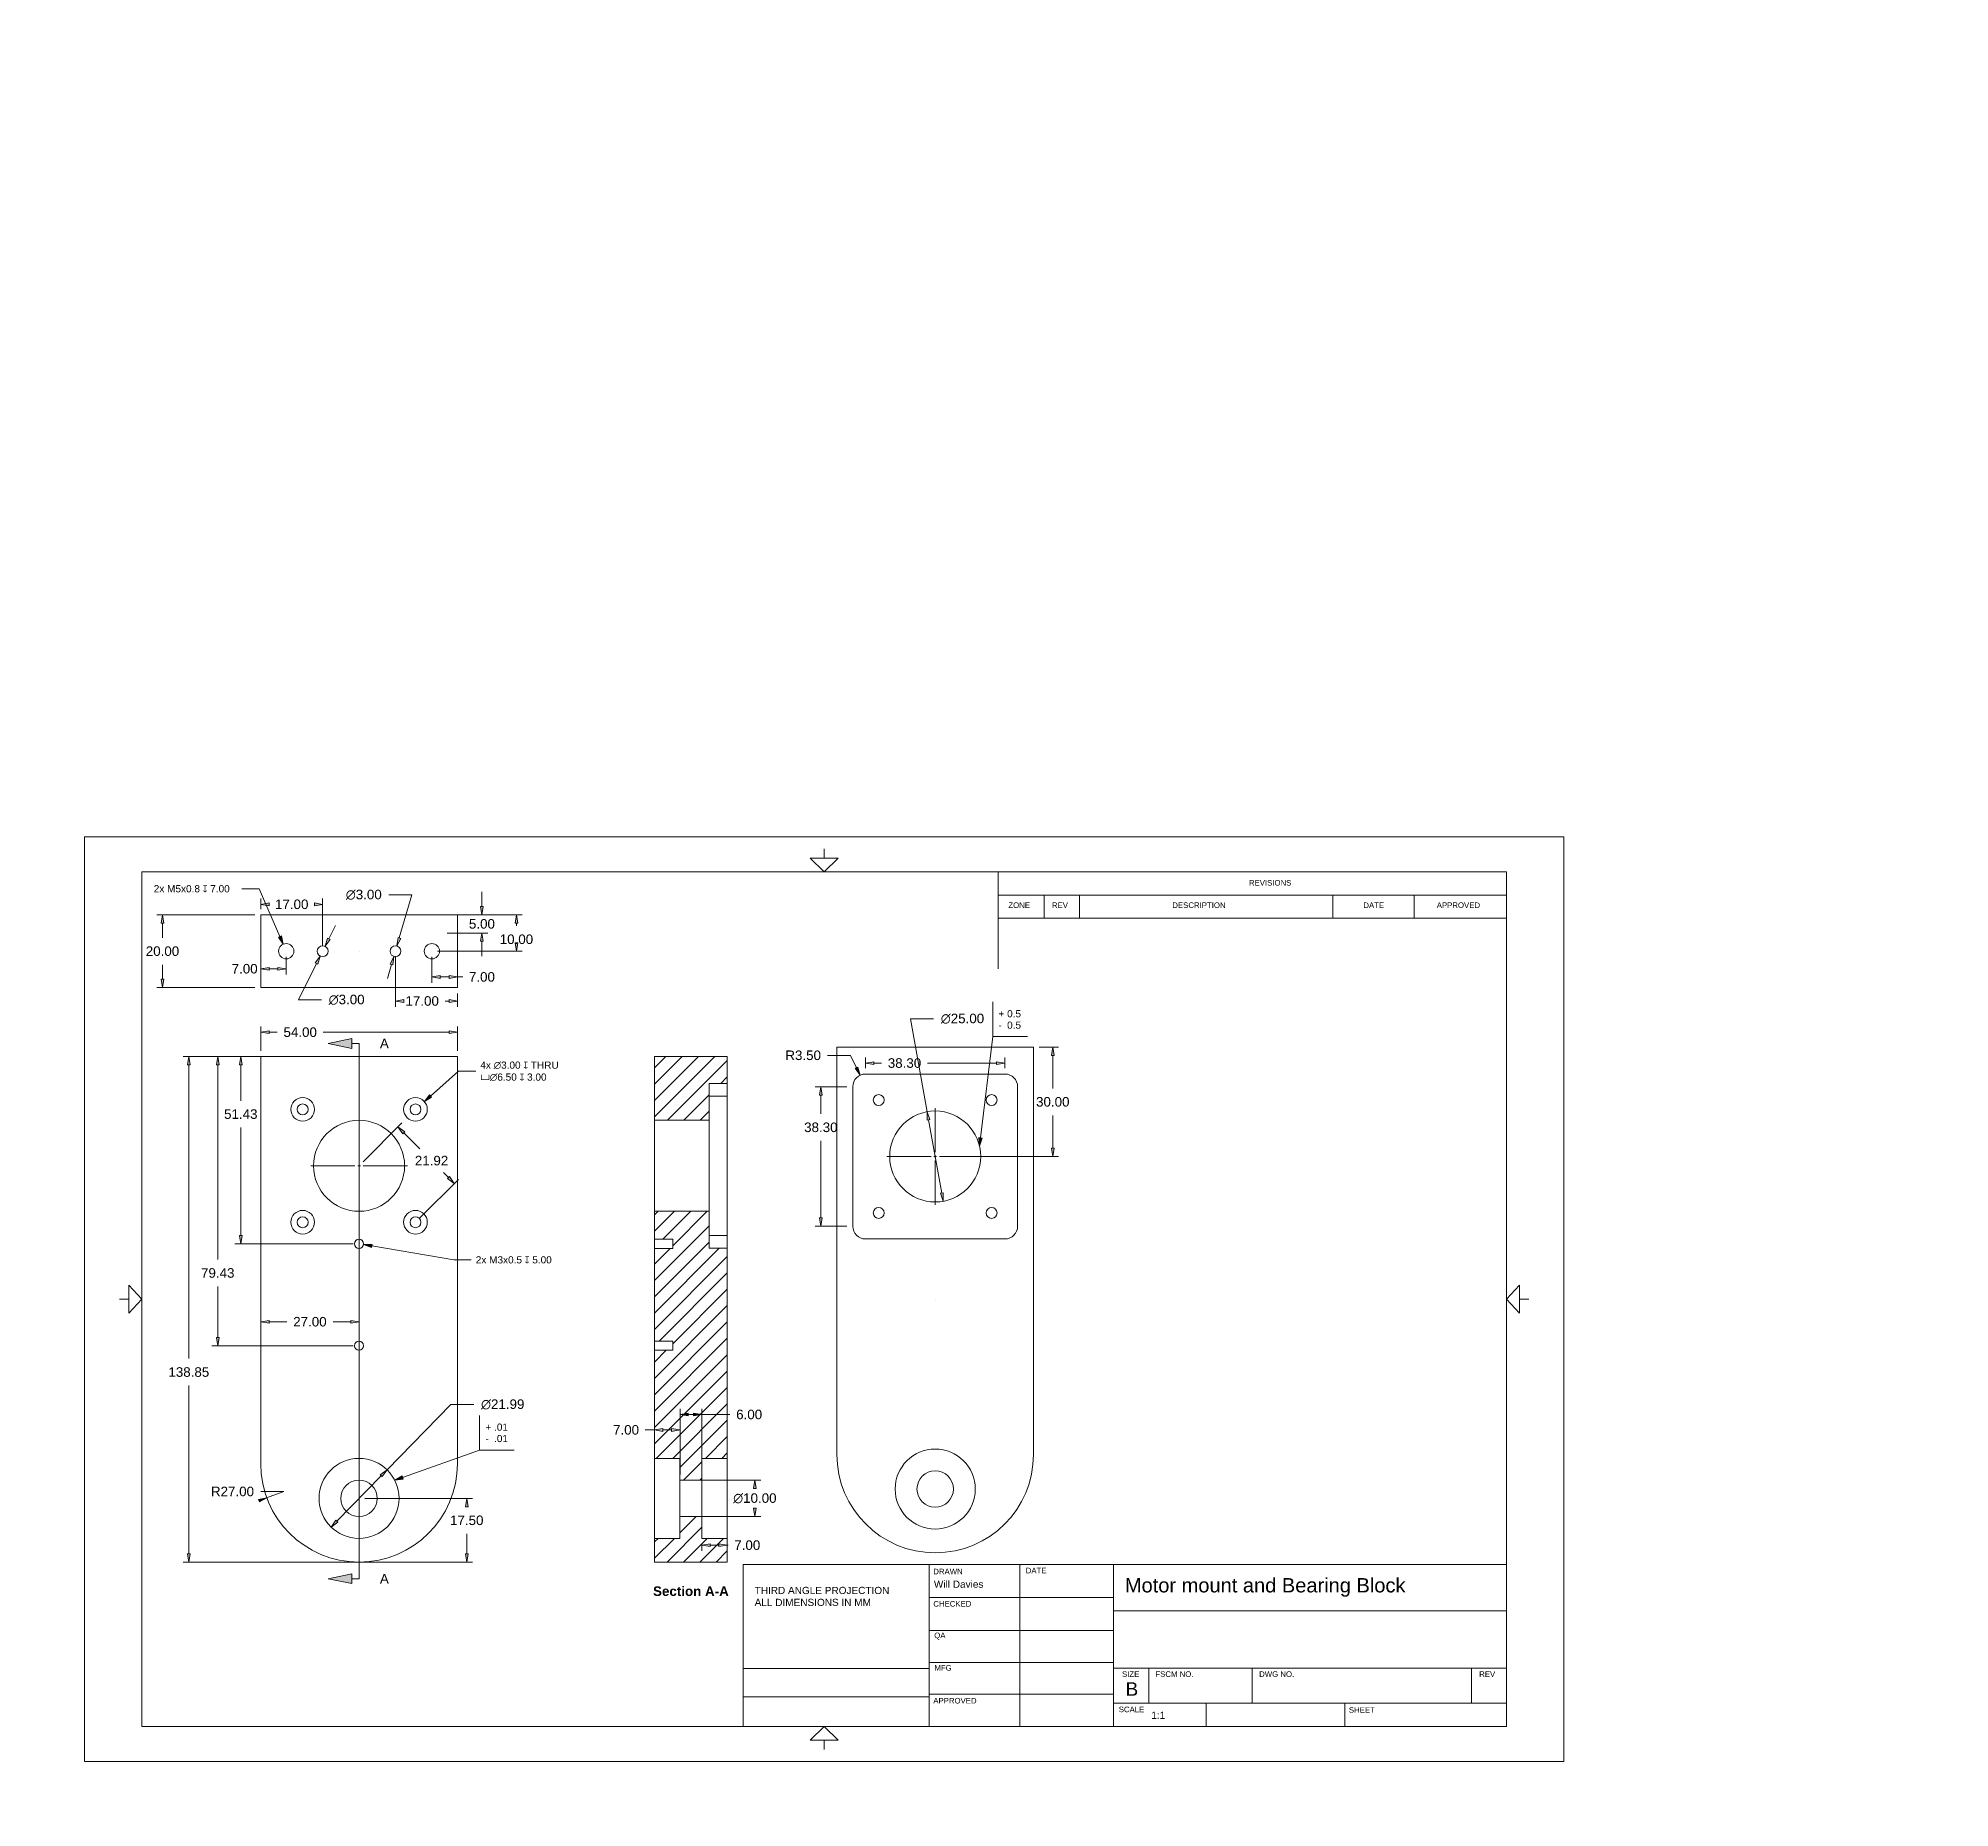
# Model space of a CAD drawing. Header units: millimetres. Extents: x 0 to 525, y 0 to 486.
import ezdxf

# ---------------------------------------------------------------- set-up
doc = ezdxf.new("R2010")
doc.units = ezdxf.units.MM
for name, color, linetype, lineweight in [('CENTER', 204, 'Continuous', 0), ('CONTINUOUS', 7, 'Continuous', 0), ('DIMENSIONS', 8, 'Continuous', 0), ('TANGENT EDGES', 7, 'Continuous', 0), ('VISIBLE', 7, 'Continuous', 0)]:
    doc.layers.add(name, color=color, linetype=linetype, lineweight=lineweight)
doc.dimstyles.new('ISO-25', dxfattribs={"dimtxt": 2.5, "dimasz": 2.5, "dimexe": 1.25, "dimexo": 0.625, "dimtad": 1, "dimtxsty": 'Standard', "dimcen": 2.5, "dimadec": 0, "dimazin": 0, "dimtfac": 1, "dimtmove": 0, "dimatfit": 3, "dimfxl": 1, "dimarcsym": 0})

msp = doc.modelspace()

# ---------------------------------------------------------------- texts
at = {"layer": 'CONTINUOUS'}
for s, insert, char_height, attachment_point in [('{\\fArial|b0|i0|c0|p0;\\C7;2x M5x0.8 }{\\fAlibre Symbols|b0|i0|c0|p0;\\C7;x}{\\fArial|b0|i0|c0|p0;\\C7; 7.00}{\\fMicrosoft Sans Serif|b0|i0|c0|p0;\\C7;\\H0.9444444x;}', (31.733, 252.41), 1.969863, 4), ('{\\fArial|b0|i0|c0|p0;\\C7;+}{\\fArial|b0|i0|c0|p0;\\C7;}', (263.765, 218.085), 1.96986, 4), ('{\\fArial|b0|i0|c0|p0;\\C7;0.5}{\\fArial|b0|i0|c0|p0;\\C7;}', (266.146, 218.085), 1.96986, 4), ('{\\fArial|b0|i0|c0|p0;\\C7;0.5}{\\fArial|b0|i0|c0|p0;\\C7;}', (266.146, 214.942), 1.96986, 4), ('{\\fArial|b0|i0|c0|p0;\\C7;A}{\\fArial|b0|i0|c0|p0;\\C7;}', (95.083, 209.929), 2.62648, 5), ('{\\fArial|b0|i0|c0|p0;\\C7;-}{\\fArial|b0|i0|c0|p0;\\C7;}', (263.765, 214.942), 1.96986, 4), ('{\\fArial|b0|i0|c0|p0;\\C7;4x }{\\fAlibre Symbols|b0|i0|c0|p0;\\C7;n}{\\fArial|b0|i0|c0|p0;\\C7;3.00 }{\\fAlibre Symbols|b0|i0|c0|p0;\\C7;x}{\\fArial|b0|i0|c0|p0;\\C7; THRU}{\\fArial|b0|i0|c0|p0;\\C7;\\P}{\\fAlibre Symbols|b0|i0|c0|p0;\\C7;vn}{\\fArial|b0|i0|c0|p0;\\C7;6.50 }{\\fAlibre Symbols|b0|i0|c0|p0;\\C7;x}{\\fArial|b0|i0|c0|p0;\\C7; 3.00}{\\fMicrosoft Sans Serif|b0|i0|c0|p0;\\C7;\\H0.9444444x;}', (121.437, 202.272), 1.969863, 4), ('{\\fArial|b0|i0|c0|p0;\\C7;2x M3x0.5 }{\\fAlibre Symbols|b0|i0|c0|p0;\\C7;x}{\\fArial|b0|i0|c0|p0;\\C7; 5.00}{\\fMicrosoft Sans Serif|b0|i0|c0|p0;\\C7;\\H0.9444444x;}', (120.194, 150.481), 1.969863, 4), ('{\\fArial|b0|i0|c0|p0;\\C7;+}{\\fArial|b0|i0|c0|p0;\\C7;}', (122.833, 104.536), 1.96986, 4), ('{\\fArial|b0|i0|c0|p0;\\C7;.01}{\\fArial|b0|i0|c0|p0;\\C7;}', (125.214, 104.536), 1.96986, 4), ('{\\fArial|b0|i0|c0|p0;\\C7;-}{\\fArial|b0|i0|c0|p0;\\C7;}', (122.833, 101.393), 1.96986, 4), ('{\\fArial|b0|i0|c0|p0;\\C7;.01}{\\fArial|b0|i0|c0|p0;\\C7;}', (125.214, 101.393), 1.96986, 4), ('{\\fArial|b0|i0|c0|p0;\\C7;A}{\\fArial|b0|i0|c0|p0;\\C7;}', (95.083, 62.898), 2.62648, 5), ('{\\fArial|b1|i0|c0|p0;\\C7;Section A-A}{\\fArial|b0|i0|c0|p0;\\C7;}', (179.287, 59.47), 2.62648, 5)]:
    msp.add_mtext(s, dxfattribs=dict(at, insert=insert, char_height=char_height, attachment_point=attachment_point))

# ---------------------------------------------------------------- blocks, each defined once
blk = doc.blocks.new('D1')
h = blk.add_hatch(color=8)
h.paths.add_polyline_path([(118.09, 69.76), (117.71, 67.47), (117.33, 69.76)], flags=0)
h.paths.add_polyline_path([(117.33, 82.68), (117.71, 84.97), (118.09, 82.68)], flags=0)
at = {"layer": 'DIMENSIONS'}
for p, q in [((89.72, 84.97), (119.3, 84.97)), ((117.71, 82.68), (117.71, 82.65)), ((117.71, 69.76), (117.71, 75.24)), ((89.72, 67.47), (119.3, 67.47))]:
    blk.add_line(p, q, dxfattribs=at)
for points in [[(117.71, 84.97), (118.09, 82.68), (117.33, 82.68), (117.71, 84.97)], [(117.71, 67.47), (117.33, 69.76), (118.09, 69.76), (117.71, 67.47)]]:
    blk.add_lwpolyline(points, dxfattribs=at)
at = {"layer": 'DIMENSIONS', "insert": (117.71, 78.94), "char_height": 2.6265, "attachment_point": 5}
for s in ['{\\fArial|b0|i0|c0|p0;17.50}{\\fArial|b0|i0|c0|p0;}', '{\\fArial|b0|i0|c0|p0;}', '{\\fArial|b0|i0|c0|p0;}']:
    blk.add_mtext(s, dxfattribs=at)
blk = doc.blocks.new('D2')
h = blk.add_hatch(color=8)
h.paths.add_polyline_path([(41.75, 69.76), (41.37, 67.47), (40.99, 69.76)], flags=0)
h.paths.add_polyline_path([(40.99, 204.03), (41.37, 206.32), (41.75, 204.03)], flags=0)
at = {"layer": 'DIMENSIONS'}
for p, q in [((113.54, 206.32), (39.78, 206.32)), ((41.37, 204.03), (41.37, 123.36)), ((41.37, 69.76), (41.37, 115.95)), ((113.54, 67.47), (39.78, 67.47))]:
    blk.add_line(p, q, dxfattribs=at)
for points in [[(41.37, 206.32), (41.75, 204.03), (40.99, 204.03), (41.37, 206.32)], [(41.37, 67.47), (40.99, 69.76), (41.75, 69.76), (41.37, 67.47)]]:
    blk.add_lwpolyline(points, dxfattribs=at)
at = {"layer": 'DIMENSIONS', "insert": (41.37, 119.66), "char_height": 2.6265, "attachment_point": 5}
for s in ['{\\fArial|b0|i0|c0|p0;138.85}{\\fArial|b0|i0|c0|p0;}', '{\\fArial|b0|i0|c0|p0;}', '{\\fArial|b0|i0|c0|p0;}']:
    blk.add_mtext(s, dxfattribs=at)
blk = doc.blocks.new('D3')
h = blk.add_hatch(color=8)
h.paths.add_polyline_path([(93.94, 91.47), (95.81, 92.84), (94.49, 90.94)], flags=0)
h.paths.add_polyline_path([(82.32, 78.47), (80.45, 77.1), (81.78, 79)], flags=0)
at = {"layer": 'DIMENSIONS'}
for p, q in [((88.13, 136.9), (88.13, 136.9)), ((95.81, 92.84), (113.31, 110.77)), ((119.66, 110.77), (113.31, 110.77)), ((82.05, 78.74), (94.21, 91.2))]:
    blk.add_line(p, q, dxfattribs=at)
for points in [[(88.13, 136.9), (88.13, 136.9), (88.13, 136.9), (88.13, 136.9), (88.13, 136.9)], [(95.81, 92.84), (94.49, 90.94), (93.94, 91.47), (95.81, 92.84)], [(80.45, 77.1), (81.78, 79), (82.32, 78.47), (80.45, 77.1)]]:
    blk.add_lwpolyline(points, dxfattribs=at)
at = {"layer": 'DIMENSIONS', "insert": (127.6, 110.77), "char_height": 2.6265, "attachment_point": 5}
for s in ['{\\fAlibre Symbols|b0|i0|c0|p0;n}{\\fArial|b0|i0|c0|p0;21.99}{\\fArial|b0|i0|c0|p0;}', '{\\fArial|b0|i0|c0|p0;}', '{\\fArial|b0|i0|c0|p0;}']:
    blk.add_mtext(s, dxfattribs=at)
blk = doc.blocks.new('D4')
h = blk.add_hatch(color=8)
h.paths.add_polyline_path([(112.85, 213.39), (115.13, 213.01), (112.85, 212.63)], flags=0)
h.paths.add_polyline_path([(63.42, 212.63), (61.13, 213.01), (63.42, 213.39)], flags=0)
at = {"layer": 'DIMENSIONS'}
for p, q in [((61.13, 207.91), (61.13, 214.6)), ((63.42, 213.01), (65.61, 213.01)), ((112.85, 213.01), (78.31, 213.01)), ((115.13, 207.91), (115.13, 214.6))]:
    blk.add_line(p, q, dxfattribs=at)
for points in [[(61.13, 213.01), (63.42, 213.39), (63.42, 212.63), (61.13, 213.01)], [(115.13, 213.01), (112.85, 212.63), (112.85, 213.39), (115.13, 213.01)]]:
    blk.add_lwpolyline(points, dxfattribs=at)
at = {"layer": 'DIMENSIONS', "insert": (71.96, 213.01), "char_height": 2.6265, "attachment_point": 5}
for s in ['{\\fArial|b0|i0|c0|p0;54.00}{\\fArial|b0|i0|c0|p0;}', '{\\fArial|b0|i0|c0|p0;}', '{\\fArial|b0|i0|c0|p0;}']:
    blk.add_mtext(s, dxfattribs=at)
blk = doc.blocks.new('D5')
h = blk.add_hatch(color=8)
h.paths.add_polyline_path([(85.85, 133.86), (88.13, 133.48), (85.85, 133.09)], flags=0)
h.paths.add_polyline_path([(63.42, 133.09), (61.13, 133.48), (63.42, 133.86)], flags=0)
at = {"layer": 'DIMENSIONS'}
for p, q in [((61.13, 96.06), (61.13, 135.06)), ((63.42, 133.48), (68.28, 133.48)), ((85.85, 133.48), (80.98, 133.48)), ((88.13, 128.48), (88.13, 135.06))]:
    blk.add_line(p, q, dxfattribs=at)
for points in [[(61.13, 133.48), (63.42, 133.86), (63.42, 133.09), (61.13, 133.48)], [(88.13, 133.48), (85.85, 133.09), (85.85, 133.86), (88.13, 133.48)]]:
    blk.add_lwpolyline(points, dxfattribs=at)
at = {"layer": 'DIMENSIONS', "insert": (74.63, 133.48), "char_height": 2.6265, "attachment_point": 5}
for s in ['{\\fArial|b0|i0|c0|p0;27.00}{\\fArial|b0|i0|c0|p0;}', '{\\fArial|b0|i0|c0|p0;}', '{\\fArial|b0|i0|c0|p0;}']:
    blk.add_mtext(s, dxfattribs=at)
blk = doc.blocks.new('D6')
h = blk.add_hatch(color=8)
h.paths.add_polyline_path([(48.93, 204.03), (49.31, 206.32), (49.69, 204.03)], flags=0)
h.paths.add_polyline_path([(49.69, 129.18), (49.31, 126.9), (48.93, 129.18)], flags=0)
at = {"layer": 'DIMENSIONS'}
for p, q in [((113.54, 206.32), (47.72, 206.32)), ((49.31, 204.03), (49.31, 150.57)), ((49.31, 129.18), (49.31, 143.16)), ((86.54, 126.9), (47.72, 126.9))]:
    blk.add_line(p, q, dxfattribs=at)
for points in [[(49.31, 206.32), (49.69, 204.03), (48.93, 204.03), (49.31, 206.32)], [(49.31, 126.9), (48.93, 129.18), (49.69, 129.18), (49.31, 126.9)]]:
    blk.add_lwpolyline(points, dxfattribs=at)
at = {"layer": 'DIMENSIONS', "insert": (49.31, 146.87), "char_height": 2.6265, "attachment_point": 5}
for s in ['{\\fArial|b0|i0|c0|p0;79.43}{\\fArial|b0|i0|c0|p0;}', '{\\fArial|b0|i0|c0|p0;}', '{\\fArial|b0|i0|c0|p0;}']:
    blk.add_mtext(s, dxfattribs=at)
blk = doc.blocks.new('D7')
h = blk.add_hatch(color=8)
h.paths.add_polyline_path([(56.02, 157.18), (55.64, 154.9), (55.26, 157.18)], flags=0)
h.paths.add_polyline_path([(55.26, 204.03), (55.64, 206.32), (56.02, 204.03)], flags=0)
at = {"layer": 'DIMENSIONS'}
for p, q in [((59.54, 206.32), (54.05, 206.32)), ((55.64, 204.03), (55.64, 194.21)), ((55.64, 157.18), (55.64, 186.8)), ((86.54, 154.9), (54.05, 154.9))]:
    blk.add_line(p, q, dxfattribs=at)
for points in [[(55.64, 206.32), (56.02, 204.03), (55.26, 204.03), (55.64, 206.32)], [(55.64, 154.9), (55.26, 157.18), (56.02, 157.18), (55.64, 154.9)]]:
    blk.add_lwpolyline(points, dxfattribs=at)
at = {"layer": 'DIMENSIONS', "insert": (55.64, 190.51), "char_height": 2.6265, "attachment_point": 5}
for s in ['{\\fArial|b0|i0|c0|p0;51.43}{\\fArial|b0|i0|c0|p0;}', '{\\fArial|b0|i0|c0|p0;}', '{\\fArial|b0|i0|c0|p0;}']:
    blk.add_mtext(s, dxfattribs=at)
blk = doc.blocks.new('D8')
blk.add_hatch(color=8).paths.add_polyline_path([(60.52, 84.7), (62.8, 85.14), (60.79, 83.99)], flags=0)
at = {"layer": 'DIMENSIONS'}
for p, q in [((88.13, 136.9), (88.13, 136.9)), ((60.66, 84.35), (67.47, 86.86)), ((61.12, 86.86), (67.47, 86.86))]:
    blk.add_line(p, q, dxfattribs=at)
for points in [[(88.13, 136.9), (88.13, 136.9), (88.13, 136.9), (88.13, 136.9), (88.13, 136.9)], [(62.8, 85.14), (60.79, 83.99), (60.52, 84.7), (62.8, 85.14)]]:
    blk.add_lwpolyline(points, dxfattribs=at)
at = {"layer": 'DIMENSIONS', "insert": (53.36, 86.86), "char_height": 2.6265, "attachment_point": 5}
for s in ['{\\fArial|b0|i0|c0|p0;R27.00}{\\fArial|b0|i0|c0|p0;}', '{\\fArial|b0|i0|c0|p0;}', '{\\fArial|b0|i0|c0|p0;}']:
    blk.add_mtext(s, dxfattribs=at)
blk = doc.blocks.new('D9')
h = blk.add_hatch(color=8)
h.paths.add_polyline_path([(112.94, 173.37), (114.29, 171.48), (112.41, 172.83)], flags=0)
h.paths.add_polyline_path([(100.14, 185.1), (98.79, 186.98), (100.68, 185.63)], flags=0)
at = {"layer": 'DIMENSIONS'}
for p, q in [((89.25, 177.44), (99.91, 188.1)), ((100.41, 185.36), (104.8, 180.97)), ((112.68, 173.1), (111.28, 174.5)), ((104.75, 161.94), (115.41, 172.6))]:
    blk.add_line(p, q, dxfattribs=at)
for points in [[(98.79, 186.98), (100.68, 185.63), (100.14, 185.1), (98.79, 186.98)], [(114.29, 171.48), (112.41, 172.83), (112.94, 173.37), (114.29, 171.48)]]:
    blk.add_lwpolyline(points, dxfattribs=at)
at = {"layer": 'DIMENSIONS', "insert": (108.04, 177.73), "char_height": 2.6265, "attachment_point": 5}
for s in ['{\\fArial|b0|i0|c0|p0;21.92}{\\fArial|b0|i0|c0|p0;}', '{\\fArial|b0|i0|c0|p0;}', '{\\fArial|b0|i0|c0|p0;}']:
    blk.add_mtext(s, dxfattribs=at)
blk = doc.blocks.new('D10')
h = blk.add_hatch(color=8)
h.paths.add_polyline_path([(76.1, 232.04), (77.46, 233.92), (76.79, 231.7)], flags=0)
h.paths.add_polyline_path([(80.16, 238.48), (78.8, 236.61), (79.48, 238.82)], flags=0)
at = {"layer": 'DIMENSIONS'}
for p, q in [((79.82, 238.65), (81.63, 242.29)), ((76.45, 231.87), (71.49, 221.91)), ((88.13, 235.26), (88.13, 235.26)), ((77.84, 221.91), (71.49, 221.91))]:
    blk.add_line(p, q, dxfattribs=at)
for points in [[(78.8, 236.61), (79.48, 238.82), (80.16, 238.48), (78.8, 236.61)], [(77.46, 233.92), (76.79, 231.7), (76.1, 232.04), (77.46, 233.92)], [(88.13, 235.26), (88.13, 235.26), (88.13, 235.26), (88.13, 235.26), (88.13, 235.26)]]:
    blk.add_lwpolyline(points, dxfattribs=at)
at = {"layer": 'DIMENSIONS', "insert": (84.72, 221.91), "attachment_point": 5}
for s, char_height in [('{\\fAlibre Symbols|b0|i0|c0|p0;n}{\\fArial|b0|i0|c0|p0;3.00}{\\fMicrosoft Sans Serif|b0|i0|c0|p0;\\H0.7083333x;}', 2.62648), ('{\\fArial|b0|i0|c0|p0;}', 2.6265), ('{\\fArial|b0|i0|c0|p0;}', 2.6265)]:
    blk.add_mtext(s, dxfattribs=dict(at, char_height=char_height))
blk = doc.blocks.new('D11')
h = blk.add_hatch(color=8)
h.paths.add_polyline_path([(99.56, 238.79), (98.55, 236.7), (98.83, 239.01)], flags=0)
h.paths.add_polyline_path([(96.7, 231.74), (97.71, 233.82), (97.43, 231.52)], flags=0)
at = {"layer": 'DIMENSIONS'}
for p, q in [((96.31, 250.75), (102.66, 250.75)), ((99.19, 238.9), (102.66, 250.75)), ((88.13, 235.26), (88.13, 235.26)), ((97.07, 231.63), (95.93, 227.73))]:
    blk.add_line(p, q, dxfattribs=at)
for points in [[(98.55, 236.7), (98.83, 239.01), (99.56, 238.79), (98.55, 236.7)], [(88.13, 235.26), (88.13, 235.26), (88.13, 235.26), (88.13, 235.26), (88.13, 235.26)], [(97.71, 233.82), (97.43, 231.52), (96.7, 231.74), (97.71, 233.82)]]:
    blk.add_lwpolyline(points, dxfattribs=at)
at = {"layer": 'DIMENSIONS', "insert": (89.43, 250.75), "char_height": 2.6265, "attachment_point": 5}
for s in ['{\\fAlibre Symbols|b0|i0|c0|p0;n}{\\fArial|b0|i0|c0|p0;3.00}{\\fArial|b0|i0|c0|p0;}', '{\\fArial|b0|i0|c0|p0;}', '{\\fArial|b0|i0|c0|p0;}']:
    blk.add_mtext(s, dxfattribs=at)
blk = doc.blocks.new('D12')
h = blk.add_hatch(color=8)
h.paths.add_polyline_path([(33.75, 242.98), (34.13, 245.26), (34.51, 242.98)], flags=0)
h.paths.add_polyline_path([(34.51, 227.55), (34.13, 225.26), (33.75, 227.55)], flags=0)
at = {"layer": 'DIMENSIONS'}
for p, q in [((59.54, 245.26), (32.54, 245.26)), ((34.13, 242.98), (34.13, 238.97)), ((34.13, 227.55), (34.13, 231.56)), ((59.54, 225.26), (32.54, 225.26))]:
    blk.add_line(p, q, dxfattribs=at)
for points in [[(34.13, 245.26), (34.51, 242.98), (33.75, 242.98), (34.13, 245.26)], [(34.13, 225.26), (33.75, 227.55), (34.51, 227.55), (34.13, 225.26)]]:
    blk.add_lwpolyline(points, dxfattribs=at)
at = {"layer": 'DIMENSIONS', "insert": (34.13, 235.26), "char_height": 2.6265, "attachment_point": 5}
for s in ['{\\fArial|b0|i0|c0|p0;20.00}{\\fArial|b0|i0|c0|p0;}', '{\\fArial|b0|i0|c0|p0;}', '{\\fArial|b0|i0|c0|p0;}']:
    blk.add_mtext(s, dxfattribs=at)
blk = doc.blocks.new('D13')
h = blk.add_hatch(color=8)
h.paths.add_polyline_path([(131.74, 237.55), (131.36, 235.26), (130.98, 237.55)], flags=0)
h.paths.add_polyline_path([(130.98, 242.98), (131.36, 245.26), (131.74, 242.98)], flags=0)
at = {"layer": 'DIMENSIONS'}
for p, q in [((116.72, 245.26), (132.95, 245.26)), ((131.36, 242.98), (131.36, 242.24)), ((131.36, 237.55), (131.36, 237.55)), ((109.72, 235.26), (132.95, 235.26))]:
    blk.add_line(p, q, dxfattribs=at)
for points in [[(131.36, 245.26), (131.74, 242.98), (130.98, 242.98), (131.36, 245.26)], [(131.36, 235.26), (130.98, 237.55), (131.74, 237.55), (131.36, 235.26)]]:
    blk.add_lwpolyline(points, dxfattribs=at)
at = {"layer": 'DIMENSIONS', "insert": (131.36, 238.53), "char_height": 2.6265, "attachment_point": 5}
for s in ['{\\fArial|b0|i0|c0|p0;10.00}{\\fArial|b0|i0|c0|p0;}', '{\\fArial|b0|i0|c0|p0;}', '{\\fArial|b0|i0|c0|p0;}']:
    blk.add_mtext(s, dxfattribs=at)
blk = doc.blocks.new('D14')
h = blk.add_hatch(color=8)
h.paths.add_polyline_path([(122.26, 247.55), (121.88, 245.26), (121.5, 247.55)], flags=0)
h.paths.add_polyline_path([(121.5, 237.98), (121.88, 240.26), (122.26, 237.98)], flags=0)
at = {"layer": 'DIMENSIONS'}
for p, q in [((121.88, 247.55), (121.88, 251.61)), ((112.37, 245.26), (123.47, 245.26)), ((112.37, 240.26), (123.47, 240.26)), ((121.88, 237.98), (121.88, 233.91))]:
    blk.add_line(p, q, dxfattribs=at)
for points in [[(121.88, 245.26), (121.5, 247.55), (122.26, 247.55), (121.88, 245.26)], [(121.88, 240.26), (122.26, 237.98), (121.5, 237.98), (121.88, 240.26)]]:
    blk.add_lwpolyline(points, dxfattribs=at)
at = {"layer": 'DIMENSIONS', "insert": (121.88, 242.76), "char_height": 2.6265, "attachment_point": 5}
for s in ['{\\fArial|b0|i0|c0|p0;5.00}{\\fArial|b0|i0|c0|p0;}', '{\\fArial|b0|i0|c0|p0;}', '{\\fArial|b0|i0|c0|p0;}']:
    blk.add_mtext(s, dxfattribs=at)
blk = doc.blocks.new('D15')
h = blk.add_hatch(color=8)
h.paths.add_polyline_path([(75.85, 248.51), (78.13, 248.13), (75.85, 247.74)], flags=0)
h.paths.add_polyline_path([(63.42, 247.74), (61.13, 248.13), (63.42, 248.51)], flags=0)
at = {"layer": 'DIMENSIONS'}
for p, q in [((61.13, 246.85), (61.13, 249.71)), ((63.42, 248.13), (63.42, 248.13)), ((75.85, 248.13), (75.85, 248.13)), ((78.13, 236.85), (78.13, 249.71))]:
    blk.add_line(p, q, dxfattribs=at)
for points in [[(61.13, 248.13), (63.42, 248.51), (63.42, 247.74), (61.13, 248.13)], [(78.13, 248.13), (75.85, 247.74), (75.85, 248.51), (78.13, 248.13)]]:
    blk.add_lwpolyline(points, dxfattribs=at)
at = {"layer": 'DIMENSIONS', "insert": (69.63, 248.13), "char_height": 2.6265, "attachment_point": 5}
for s in ['{\\fArial|b0|i0|c0|p0;17.00}{\\fArial|b0|i0|c0|p0;}', '{\\fArial|b0|i0|c0|p0;}', '{\\fArial|b0|i0|c0|p0;}']:
    blk.add_mtext(s, dxfattribs=at)
blk = doc.blocks.new('D16')
h = blk.add_hatch(color=8)
h.paths.add_polyline_path([(65.85, 230.81), (68.13, 230.43), (65.85, 230.05)], flags=0)
h.paths.add_polyline_path([(63.42, 230.05), (61.13, 230.43), (63.42, 230.81)], flags=0)
at = {"layer": 'DIMENSIONS'}
for p, q in [((61.13, 226.85), (61.13, 232.01)), ((68.13, 233.68), (68.13, 228.84)), ((61.13, 230.43), (61.99, 230.43)), ((61.99, 230.43), (61.99, 230.43)), ((65.85, 230.43), (63.42, 230.43))]:
    blk.add_line(p, q, dxfattribs=at)
for points in [[(61.13, 230.43), (63.42, 230.81), (63.42, 230.05), (61.13, 230.43)], [(68.13, 230.43), (65.85, 230.05), (65.85, 230.81), (68.13, 230.43)]]:
    blk.add_lwpolyline(points, dxfattribs=at)
at = {"layer": 'DIMENSIONS', "insert": (56.7, 230.43), "char_height": 2.6265, "attachment_point": 5}
for s in ['{\\fArial|b0|i0|c0|p0;7.00}{\\fArial|b0|i0|c0|p0;}', '{\\fArial|b0|i0|c0|p0;}', '{\\fArial|b0|i0|c0|p0;}']:
    blk.add_mtext(s, dxfattribs=at)
blk = doc.blocks.new('D17')
h = blk.add_hatch(color=8)
h.paths.add_polyline_path([(100.42, 221.2), (98.13, 221.58), (100.42, 221.96)], flags=0)
h.paths.add_polyline_path([(112.85, 221.96), (115.13, 221.58), (112.85, 221.2)], flags=0)
at = {"layer": 'DIMENSIONS'}
for p, q in [((98.13, 233.68), (98.13, 219.99)), ((100.42, 221.58), (100.42, 221.58)), ((112.85, 221.58), (111.82, 221.58)), ((115.13, 223.68), (115.13, 219.99))]:
    blk.add_line(p, q, dxfattribs=at)
for points in [[(98.13, 221.58), (100.42, 221.96), (100.42, 221.2), (98.13, 221.58)], [(115.13, 221.58), (112.85, 221.2), (112.85, 221.96), (115.13, 221.58)]]:
    blk.add_lwpolyline(points, dxfattribs=at)
at = {"layer": 'DIMENSIONS', "insert": (105.47, 221.58), "char_height": 2.6265, "attachment_point": 5}
for s in ['{\\fArial|b0|i0|c0|p0;17.00}{\\fArial|b0|i0|c0|p0;}', '{\\fArial|b0|i0|c0|p0;}', '{\\fArial|b0|i0|c0|p0;}']:
    blk.add_mtext(s, dxfattribs=at)
blk = doc.blocks.new('D18')
h = blk.add_hatch(color=8)
h.paths.add_polyline_path([(110.42, 227.81), (108.13, 228.19), (110.42, 228.57)], flags=0)
h.paths.add_polyline_path([(112.85, 228.57), (115.13, 228.19), (112.85, 227.81)], flags=0)
at = {"layer": 'DIMENSIONS'}
for p, q in [((108.13, 233.68), (108.13, 226.6)), ((110.42, 228.19), (112.85, 228.19)), ((115.13, 226.85), (115.13, 229.78)), ((115.13, 228.19), (116.59, 228.19)), ((116.59, 228.19), (116.59, 228.19))]:
    blk.add_line(p, q, dxfattribs=at)
for points in [[(108.13, 228.19), (110.42, 228.57), (110.42, 227.81), (108.13, 228.19)], [(115.13, 228.19), (112.85, 227.81), (112.85, 228.57), (115.13, 228.19)]]:
    blk.add_lwpolyline(points, dxfattribs=at)
at = {"layer": 'DIMENSIONS', "insert": (121.88, 228.19), "char_height": 2.6265, "attachment_point": 5}
for s in ['{\\fArial|b0|i0|c0|p0;7.00}{\\fArial|b0|i0|c0|p0;}', '{\\fArial|b0|i0|c0|p0;}', '{\\fArial|b0|i0|c0|p0;}']:
    blk.add_mtext(s, dxfattribs=at)
blk = doc.blocks.new('D19')
h = blk.add_hatch(color=8)
h.paths.add_polyline_path([(174, 104.16), (176.29, 103.78), (174, 103.39)], flags=0)
h.paths.add_polyline_path([(171.57, 103.39), (169.29, 103.78), (171.57, 104.16)], flags=0)
at = {"layer": 'DIMENSIONS'}
for p, q in [((169.29, 97.55), (169.29, 105.36)), ((176.29, 97.55), (176.29, 105.36)), ((166.76, 103.78), (166.76, 103.78)), ((169.29, 103.78), (166.76, 103.78)), ((174, 103.78), (171.57, 103.78))]:
    blk.add_line(p, q, dxfattribs=at)
for points in [[(169.29, 103.78), (171.57, 104.16), (171.57, 103.39), (169.29, 103.78)], [(176.29, 103.78), (174, 103.39), (174, 104.16), (176.29, 103.78)]]:
    blk.add_lwpolyline(points, dxfattribs=at)
at = {"layer": 'DIMENSIONS', "insert": (161.47, 103.78), "char_height": 2.6265, "attachment_point": 5}
for s in ['{\\fArial|b0|i0|c0|p0;7.00}{\\fArial|b0|i0|c0|p0;}', '{\\fArial|b0|i0|c0|p0;}', '{\\fArial|b0|i0|c0|p0;}']:
    blk.add_mtext(s, dxfattribs=at)
blk = doc.blocks.new('D20')
h = blk.add_hatch(color=8)
h.paths.add_polyline_path([(196.48, 87.68), (196.86, 89.97), (197.25, 87.68)], flags=0)
h.paths.add_polyline_path([(197.25, 82.26), (196.86, 79.97), (196.48, 82.26)], flags=0)
at = {"layer": 'DIMENSIONS'}
for p, q in [((177.87, 89.97), (198.45, 89.97)), ((196.86, 87.68), (196.86, 87.68)), ((177.87, 79.97), (198.45, 79.97)), ((196.86, 82.26), (196.86, 82.26))]:
    blk.add_line(p, q, dxfattribs=at)
for points in [[(196.86, 89.97), (197.25, 87.68), (196.48, 87.68), (196.86, 89.97)], [(196.86, 79.97), (196.48, 82.26), (197.25, 82.26), (196.86, 79.97)]]:
    blk.add_lwpolyline(points, dxfattribs=at)
at = {"layer": 'DIMENSIONS', "insert": (196.86, 84.97), "char_height": 2.6265, "attachment_point": 5}
for s in ['{\\fAlibre Symbols|b0|i0|c0|p0;n}{\\fArial|b0|i0|c0|p0;10.00}{\\fArial|b0|i0|c0|p0;}', '{\\fArial|b0|i0|c0|p0;}', '{\\fArial|b0|i0|c0|p0;}']:
    blk.add_mtext(s, dxfattribs=at)
blk = doc.blocks.new('D21')
h = blk.add_hatch(color=8)
h.paths.add_polyline_path([(178.57, 107.63), (176.29, 108.01), (178.57, 108.39)], flags=0)
h.paths.add_polyline_path([(180, 108.39), (182.29, 108.01), (180, 107.63)], flags=0)
at = {"layer": 'DIMENSIONS'}
for p, q in [((176.29, 91.56), (176.29, 109.6)), ((178.57, 108.01), (180, 108.01)), ((182.29, 91.56), (182.29, 109.6)), ((182.29, 108.01), (189.99, 108.01)), ((189.99, 108.01), (189.99, 108.01))]:
    blk.add_line(p, q, dxfattribs=at)
for points in [[(176.29, 108.01), (178.57, 108.39), (178.57, 107.63), (176.29, 108.01)], [(182.29, 108.01), (180, 107.63), (180, 108.39), (182.29, 108.01)]]:
    blk.add_lwpolyline(points, dxfattribs=at)
at = {"layer": 'DIMENSIONS', "insert": (195.29, 108.01), "char_height": 2.6265, "attachment_point": 5}
for s in ['{\\fArial|b0|i0|c0|p0;6.00}{\\fArial|b0|i0|c0|p0;}', '{\\fArial|b0|i0|c0|p0;}', '{\\fArial|b0|i0|c0|p0;}']:
    blk.add_mtext(s, dxfattribs=at)
blk = doc.blocks.new('D22')
h = blk.add_hatch(color=8)
h.paths.add_polyline_path([(187, 72.5), (189.29, 72.12), (187, 71.74)], flags=0)
h.paths.add_polyline_path([(184.57, 71.74), (182.29, 72.12), (184.57, 72.5)], flags=0)
at = {"layer": 'DIMENSIONS'}
for p, q in [((182.29, 72.39), (182.29, 70.53)), ((184.57, 72.12), (187, 72.12)), ((189.29, 72.39), (189.29, 70.53)), ((189.29, 72.12), (189.48, 72.12)), ((189.48, 72.12), (189.48, 72.12))]:
    blk.add_line(p, q, dxfattribs=at)
for points in [[(182.29, 72.12), (184.57, 72.5), (184.57, 71.74), (182.29, 72.12)], [(189.29, 72.12), (187, 71.74), (187, 72.5), (189.29, 72.12)]]:
    blk.add_lwpolyline(points, dxfattribs=at)
at = {"layer": 'DIMENSIONS', "insert": (194.77, 72.12), "char_height": 2.6265, "attachment_point": 5}
for s in ['{\\fArial|b0|i0|c0|p0;7.00}{\\fArial|b0|i0|c0|p0;}', '{\\fArial|b0|i0|c0|p0;}', '{\\fArial|b0|i0|c0|p0;}']:
    blk.add_mtext(s, dxfattribs=at)
blk = doc.blocks.new('D23')
h = blk.add_hatch(color=8)
h.paths.add_polyline_path([(244.21, 188.87), (244.18, 191.18), (244.96, 189)], flags=0)
h.paths.add_polyline_path([(248.57, 168.89), (248.6, 166.58), (247.82, 168.76)], flags=0)
at = {"layer": 'DIMENSIONS'}
for p, q in [((245.95, 216.71), (239.6, 216.71)), ((244.18, 191.18), (239.6, 216.71)), ((248.19, 168.83), (244.59, 188.93)), ((246.39, 139.46), (246.39, 139.46))]:
    blk.add_line(p, q, dxfattribs=at)
for points in [[(244.18, 191.18), (244.96, 189), (244.21, 188.87), (244.18, 191.18)], [(248.6, 166.58), (247.82, 168.76), (248.57, 168.89), (248.6, 166.58)], [(246.39, 139.46), (246.39, 139.46), (246.39, 139.46), (246.39, 139.46), (246.39, 139.46)]]:
    blk.add_lwpolyline(points, dxfattribs=at)
at = {"layer": 'DIMENSIONS', "insert": (253.89, 216.71), "char_height": 2.6265, "attachment_point": 5}
for s in ['{\\fAlibre Symbols|b0|i0|c0|p0;n}{\\fArial|b0|i0|c0|p0;25.00}{\\fArial|b0|i0|c0|p0;}', '{\\fArial|b0|i0|c0|p0;}', '{\\fArial|b0|i0|c0|p0;}']:
    blk.add_mtext(s, dxfattribs=at)
blk = doc.blocks.new('D24')
h = blk.add_hatch(color=8)
h.paths.add_polyline_path([(215.36, 162.02), (214.98, 159.73), (214.6, 162.02)], flags=0)
h.paths.add_polyline_path([(214.6, 195.74), (214.98, 198.03), (215.36, 195.74)], flags=0)
at = {"layer": 'DIMENSIONS'}
for p, q in [((222.15, 198.03), (213.39, 198.03)), ((214.98, 195.74), (214.98, 190.58)), ((214.98, 162.02), (214.98, 183.17)), ((222.15, 159.73), (213.39, 159.73))]:
    blk.add_line(p, q, dxfattribs=at)
for points in [[(214.98, 198.03), (215.36, 195.74), (214.6, 195.74), (214.98, 198.03)], [(214.98, 159.73), (214.6, 162.02), (215.36, 162.02), (214.98, 159.73)]]:
    blk.add_lwpolyline(points, dxfattribs=at)
at = {"layer": 'DIMENSIONS', "insert": (214.98, 186.88), "char_height": 2.6265, "attachment_point": 5}
for s in ['{\\fArial|b0|i0|c0|p0;38.30}{\\fArial|b0|i0|c0|p0;}', '{\\fArial|b0|i0|c0|p0;}', '{\\fArial|b0|i0|c0|p0;}']:
    blk.add_mtext(s, dxfattribs=at)
blk = doc.blocks.new('D25')
blk.add_hatch(color=8).paths.add_polyline_path([(225.12, 203.43), (225.75, 201.2), (224.43, 203.1)], flags=0)
at = {"layer": 'DIMENSIONS'}
for p, q in [((216.82, 206.66), (223.17, 206.66)), ((224.78, 203.26), (223.17, 206.66)), ((246.39, 139.46), (246.39, 139.46))]:
    blk.add_line(p, q, dxfattribs=at)
for points in [[(225.75, 201.2), (224.43, 203.1), (225.12, 203.43), (225.75, 201.2)], [(246.39, 139.46), (246.39, 139.46), (246.39, 139.46), (246.39, 139.46), (246.39, 139.46)]]:
    blk.add_lwpolyline(points, dxfattribs=at)
at = {"layer": 'DIMENSIONS', "insert": (210.12, 206.66), "char_height": 2.6265, "attachment_point": 5}
for s in ['{\\fArial|b0|i0|c0|p0;R3.50}{\\fArial|b0|i0|c0|p0;}', '{\\fArial|b0|i0|c0|p0;}', '{\\fArial|b0|i0|c0|p0;}']:
    blk.add_mtext(s, dxfattribs=at)
blk = doc.blocks.new('D26')
h = blk.add_hatch(color=8)
h.paths.add_polyline_path([(229.53, 204.14), (227.24, 204.53), (229.53, 204.91)], flags=0)
h.paths.add_polyline_path([(263.25, 204.91), (265.54, 204.53), (263.25, 204.14)], flags=0)
at = {"layer": 'DIMENSIONS'}
for p, q in [((227.24, 203.12), (227.24, 206.11)), ((265.54, 203.12), (265.54, 206.11)), ((229.53, 204.53), (231.61, 204.53)), ((263.25, 204.53), (244.31, 204.53))]:
    blk.add_line(p, q, dxfattribs=at)
for points in [[(227.24, 204.53), (229.53, 204.91), (229.53, 204.14), (227.24, 204.53)], [(265.54, 204.53), (263.25, 204.14), (263.25, 204.91), (265.54, 204.53)]]:
    blk.add_lwpolyline(points, dxfattribs=at)
at = {"layer": 'DIMENSIONS', "insert": (237.96, 204.53), "char_height": 2.6265, "attachment_point": 5}
for s in ['{\\fArial|b0|i0|c0|p0;38.30}{\\fArial|b0|i0|c0|p0;}', '{\\fArial|b0|i0|c0|p0;}', '{\\fArial|b0|i0|c0|p0;}']:
    blk.add_mtext(s, dxfattribs=at)
blk = doc.blocks.new('D27')
h = blk.add_hatch(color=8)
h.paths.add_polyline_path([(278.31, 206.59), (278.69, 208.88), (279.08, 206.59)], flags=0)
h.paths.add_polyline_path([(279.08, 181.17), (278.69, 178.88), (278.31, 181.17)], flags=0)
at = {"layer": 'DIMENSIONS'}
for p, q in [((274.98, 208.88), (280.28, 208.88)), ((278.69, 206.59), (278.69, 197.58)), ((278.69, 181.17), (278.69, 190.18)), ((247.98, 178.88), (280.28, 178.88))]:
    blk.add_line(p, q, dxfattribs=at)
for points in [[(278.69, 208.88), (279.08, 206.59), (278.31, 206.59), (278.69, 208.88)], [(278.69, 178.88), (278.31, 181.17), (279.08, 181.17), (278.69, 178.88)]]:
    blk.add_lwpolyline(points, dxfattribs=at)
at = {"layer": 'DIMENSIONS', "insert": (278.69, 193.88), "char_height": 2.6265, "attachment_point": 5}
for s in ['{\\fArial|b0|i0|c0|p0;30.00}{\\fArial|b0|i0|c0|p0;}', '{\\fArial|b0|i0|c0|p0;}', '{\\fArial|b0|i0|c0|p0;}']:
    blk.add_mtext(s, dxfattribs=at)
blk = doc.blocks.new('BLOCK3')
at = {"layer": 'CONTINUOUS'}
for p, q in [((419.1, 266.7), (12.7, 266.7)), ((12.7, 266.7), (12.7, 12.7)), ((215.9, 263.4), (215.9, 260.86)), ((419.1, 12.7), (419.1, 266.7)), ((403.35, 257.05), (28.45, 257.05)), ((28.45, 257.05), (28.45, 22.35)), ((263.65, 257.05), (263.65, 230.45)), ((403.35, 22.35), (403.35, 257.05)), ((263.65, 250.7), (403.35, 250.7)), ((276.35, 244.35), (276.35, 250.7)), ((286, 244.35), (286, 250.7)), ((355.6, 244.35), (355.6, 250.7)), ((377.95, 244.35), (377.95, 250.7)), ((263.65, 244.35), (403.35, 244.35)), ((22.35, 139.7), (24.89, 139.7)), ((409.45, 139.7), (406.91, 139.7)), ((193.66, 66.8), (193.66, 22.35)), ((193.66, 66.8), (295.4, 66.8)), ((244.72, 66.8), (244.72, 22.35)), ((269.6, 66.8), (269.6, 22.35)), ((295.4, 22.35), (295.4, 66.8)), ((295.4, 66.8), (403.35, 66.8)), ((295.4, 57.76), (244.6, 57.76)), ((295.4, 54.1), (403.35, 54.1)), ((295.4, 48.66), (244.6, 48.66)), ((244.6, 38.27), (193.66, 38.27)), ((295.4, 39.94), (244.6, 39.94)), ((295.4, 38.35), (403.35, 38.35)), ((305.05, 28.7), (305.05, 38.35)), ((333.5, 28.7), (333.5, 38.35)), ((393.7, 28.7), (393.7, 38.35)), ((244.6, 30.47), (193.66, 30.47)), ((295.4, 31.21), (244.6, 31.21)), ((295.4, 28.7), (403.35, 28.7)), ((320.8, 22.35), (320.8, 28.7)), ((358.9, 22.35), (358.9, 28.7)), ((28.45, 22.35), (403.35, 22.35)), ((215.9, 16), (215.9, 18.54)), ((12.7, 12.7), (419.1, 12.7))]:
    blk.add_line(p, q, dxfattribs=at)
for points in [[(212.09, 260.86), (219.71, 260.86), (215.9, 257.05), (215.9, 257.05), (212.09, 260.86)], [(24.89, 135.89), (24.89, 143.51), (28.45, 139.7), (28.45, 139.7), (24.89, 135.89)], [(406.91, 135.89), (406.91, 143.51), (403.35, 139.7), (403.35, 139.7), (406.91, 135.89)], [(212.09, 18.54), (219.71, 18.54), (215.9, 22.35), (215.9, 22.35), (212.09, 18.54)]]:
    blk.add_lwpolyline(points, dxfattribs=at)
at = {"layer": 'CONTINUOUS', "attachment_point": 4}
for s, insert, char_height in [('{\\fArial|b0|i0|c0|p0;\\C7;REVISIONS}{\\fArial|b0|i0|c0|p0;\\C7;}', (332.57, 254.04), 1.5321), ('{\\fArial|b0|i0|c0|p0;\\C7;ZONE}{\\fArial|b0|i0|c0|p0;\\C7;}', (266.49, 247.89), 1.5321), ('{\\fArial|b0|i0|c0|p0;\\C7;REV}{\\fArial|b0|i0|c0|p0;\\C7;}', (278.46, 247.89), 1.5321), ('{\\fArial|b0|i0|c0|p0;\\C7;DESCRIPTION}{\\fArial|b0|i0|c0|p0;\\C7;}', (311.53, 247.89), 1.5321), ('{\\fArial|b0|i0|c0|p0;\\C7;DATE}{\\fArial|b0|i0|c0|p0;\\C7;}', (364, 247.89), 1.5321), ('{\\fArial|b0|i0|c0|p0;\\C7;APPROVED}{\\fArial|b0|i0|c0|p0;\\C7;}', (384.16, 247.89), 1.5321), ('{\\fArial|b0|i0|c0|p0;\\C7;DRAWN}{\\fArial|b0|i0|c0|p0;\\C7;}', (245.87, 64.88), 1.5321), ('{\\fArial|b0|i0|c0|p0;\\C7;DATE}{\\fArial|b0|i0|c0|p0;\\C7;}', (271.26, 65.15), 1.5321), ('{\\fArial|b0|i0|c0|p0;\\C7;Will Davies}{\\fArial|b0|i0|c0|p0;\\C7;}', (246.03, 61.39), 1.9699), ('{\\fArial|b0|i0|c0|p0;\\C7;}', (271.02, 61.2), 1.9699), ('{\\fArial|b0|i0|c0|p0;\\C7;CHECKED}{\\fArial|b0|i0|c0|p0;\\C7;}', (245.87, 56.01), 1.5321), ('{\\fArial|b0|i0|c0|p0;\\C7;QA}{\\fArial|b0|i0|c0|p0;\\C7;}', (246.13, 47.14), 1.5321), ('{\\fArial|b0|i0|c0|p0;\\C7;MFG}{\\fArial|b0|i0|c0|p0;\\C7;}', (246.18, 38.41), 1.5321), ('{\\fArial|b0|i0|c0|p0;\\C7;SIZE}{\\fArial|b0|i0|c0|p0;\\C7;}', (297.71, 36.7), 1.5321), ('{\\fArial|b0|i0|c0|p0;\\C7;FSCM NO.}{\\fArial|b0|i0|c0|p0;\\C7;}', (306.88, 36.7), 1.5321), ('{\\fArial|b0|i0|c0|p0;\\C7;DWG NO.}{\\fArial|b0|i0|c0|p0;\\C7;}', (335.38, 36.7), 1.5321), ('{\\fArial|b0|i0|c0|p0;\\C7;REV}{\\fArial|b0|i0|c0|p0;\\C7;}', (395.82, 36.7), 1.5321), ('{\\fArial|b0|i0|c0|p0;\\C7;B}{\\fArial|b0|i0|c0|p0;\\C7;}', (298.69, 32.62), 3.7209), ('{\\fArial|b0|i0|c0|p0;\\C7;}', (346.57, 32.18), 1.9699), ('{\\fArial|b0|i0|c0|p0;\\C7;APPROVED}{\\fArial|b0|i0|c0|p0;\\C7;}', (245.87, 29.4), 1.5321), ('{\\fArial|b0|i0|c0|p0;\\C7;SCALE}{\\fArial|b0|i0|c0|p0;\\C7;}', (296.81, 27), 1.5321), ('{\\fArial|b0|i0|c0|p0;\\C7;SHEET}{\\fArial|b0|i0|c0|p0;\\C7;}', (360.02, 26.85), 1.5321), ('{\\fArial|b0|i0|c0|p0;\\C7;}', (11.28, 14.99), 4.5963)]:
    blk.add_mtext(s, dxfattribs=dict(at, insert=insert, char_height=char_height))
blk = doc.blocks.new('BLOCK2')
at = {"layer": 'CONTINUOUS'}
blk.add_blockref('BLOCK3', (0, 0), dxfattribs=at)
at = {"layer": 'CONTINUOUS', "attachment_point": 4}
for s, insert, char_height in [('{\\fArial|b0|i0|c0|p0;\\C7;Motor mount and Bearing Block}{\\fArial|b0|i0|c0|p0;\\C7;}', (298.49, 60.52), 3.9397), ('{\\fArial|b0|i0|c0|p0;\\C7;THIRD ANGLE PROJECTION}{\\fArial|b0|i0|c0|p0;\\C7;\\PALL DIMENSIONS IN MM}{\\fArial|b0|i0|c0|p0;\\C7;}', (196.79, 58.04), 1.9699), ('{\\fArial|b0|i0|c0|p0;\\C7;}', (337.4, 32.51), 1.9699), ('{\\fArial|b0|i0|c0|p0;\\C7;}', (395.23, 32.66), 1.9699), ('{\\fArial|b0|i0|c0|p0;\\C7;1:1}{\\fArial|b0|i0|c0|p0;\\C7;}', (305.76, 25.4), 1.9699)]:
    blk.add_mtext(s, dxfattribs=dict(at, insert=insert, char_height=char_height))

# ---------------------------------------------------------------- dimensions: what is measured, and where the dimension line sits
at = {"layer": 'DIMENSIONS'}
for p1, p2, picture, middle in [((78.131, 235.264), (61.131, 245.264), 'D15', (157.762, 483.39)), ((68.131, 235.264), (61.131, 225.264), 'D16', (144.828, 465.691)), ((108.131, 235.264), (115.131, 225.264), 'D18', (210.009, 463.456)), ((98.131, 235.264), (115.131, 225.264), 'D17', (193.6, 456.842)), ((115.131, 206.32), (61.131, 206.32), 'D4', (160.087, 349.903)), ((227.241, 201.531), (265.541, 201.531), 'D26', (484.353, 343.981)), ((176.287, 89.97), (182.287, 89.97), 'D21', (374.573, 244.904)), ((176.287, 95.965), (169.287, 95.965), 'D19', (340.759, 240.671)), ((189.287, 73.975), (182.287, 73.975), 'D22', (374.053, 209.011))]:
    dim = msp.add_linear_dim(base=(0, 0), p1=p1, p2=p2, dimstyle='ISO-25', override={"dimtxt": 3.332739, "dimtad": 0, "dimdec": 2, "dimzin": 0, "dimse1": 0, "dimse2": 0, "dimsd1": 0, "dimsd2": 0, "dimadec": 2, "dimazin": 0, "dimtol": 0, "dimlim": 0, "dimtp": 0, "dimtm": 0, "dimtdec": 2}, dxfattribs=at)
    dim.commit()
    dim.dimension.update_dxf_attribs({"geometry": picture, "text_midpoint": middle})
for p1, p2, picture, middle in [((96.632, 235.228), (99.631, 235.301), 'D11', (177.56, 486.019)), ((79.631, 235.296), (76.631, 235.233), 'D10', (172.849, 457.173)), ((258.869, 178.138), (233.913, 179.623), 'D23', (500.28, 356.164)), ((99.116, 84.501), (77.146, 85.44), 'D3', (215.727, 247.668))]:
    dim = msp.add_diameter_dim_2p(p1=p1, p2=p2, dimstyle='ISO-25', override={"dimtxt": 3.332739, "dimtad": 0, "dimdec": 2, "dimzin": 0, "dimse1": 0, "dimse2": 0, "dimsd1": 0, "dimsd2": 0, "dimadec": 2, "dimazin": 0, "dimtol": 0, "dimlim": 0, "dimtp": 0, "dimtm": 0, "dimtdec": 2}, dxfattribs=at)
    dim.commit()
    dim.dimension.update_dxf_attribs({"geometry": picture, "text_midpoint": middle})
for p1, p2, angle, picture, middle, turn in [((110.781, 245.264), (110.781, 240.264), 90, 'D14', (210.009, 478.029), 90), ((108.131, 235.264), (115.131, 245.264), 90, 'D13', (219.491, 473.795), 90), ((61.131, 245.264), (61.131, 225.264), 270, 'D12', (122.262, 470.529), 270), ((273.391, 208.881), (246.391, 178.881), 90, 'D27', (525.086, 333.336), 90), ((88.131057739, 154.895240784), (61.131057739, 206.320240784), 90, 'D7', (143.769188944, 327.403332011), 90), ((223.741, 159.731), (223.741, 198.031), 90, 'D24', (461.372, 326.331), 90), ((103.631, 160.82), (88.131, 176.32), 135, 'D9', (196.17, 314.63), 135), ((115.131057739, 206.320240784), (88.131057739, 126.895240784), 90, 'D6', (137.441415405, 283.763389587), 90), ((88.131, 126.895), (61.131, 94.47), 180, 'D5', (162.762, 270.371), 180), ((115.131, 67.47), (115.131, 206.32), 270, 'D2', (129.499, 256.552), 270), ((176.287, 89.97), (176.287, 79.97), 90, 'D20', (376.151, 221.865), 90), ((88.131, 67.47), (88.131, 84.97), 270, 'D1', (205.841, 215.836), 270)]:
    dim = msp.add_linear_dim(base=(0, 0), p1=p1, p2=p2, angle=angle, dimstyle='ISO-25', override={"dimtxt": 3.332739, "dimtad": 0, "dimdec": 2, "dimzin": 0, "dimse1": 0, "dimse2": 0, "dimsd1": 0, "dimsd2": 0, "dimadec": 2, "dimazin": 0, "dimtol": 0, "dimlim": 0, "dimtp": 0, "dimtm": 0, "dimtdec": 2}, dxfattribs=at)
    dim.commit()
    dim.dimension.update_dxf_attribs({"geometry": picture, "text_midpoint": middle, "text_rotation": turn})
for center, mpoint, picture, middle in [((227.241, 198.031), (230.74, 198.079), 'D25', (456.51, 346.114)), ((88.131, 94.47), (115.129, 94.132), 'D8', (141.494, 223.753))]:
    dim = msp.add_radius_dim(center=center, mpoint=mpoint, dimstyle='ISO-25', override={"dimtxt": 3.332739, "dimtad": 0, "dimdec": 2, "dimzin": 0, "dimse1": 0, "dimse2": 0, "dimsd1": 0, "dimsd2": 0, "dimadec": 2, "dimazin": 0, "dimtol": 0, "dimlim": 0, "dimtp": 0, "dimtm": 0, "dimtdec": 2}, dxfattribs=at)
    dim.commit()
    dim.dimension.update_dxf_attribs({"geometry": picture, "text_midpoint": middle})

# ---------------------------------------------------------------- hatches: boundary and pattern name
for points in [[(66.79, 239.464), (67.294, 237.19), (65.975, 239.109)], [(108.069, 195.159), (106.063, 193.976), (107.479, 195.825)], [(259.275, 183.95), (258.561, 181.733), (258.393, 184.056)], [(91.543, 153.866), (89.363, 154.686), (91.692, 154.743)], [(100.239, 90.292), (97.937, 89.944), (99.941, 91.13)]]:
    msp.add_hatch(color=7).paths.add_polyline_path(points, flags=0)
h = msp.add_hatch(color=7)
h.paths.add_polyline_path([(79.664, 62.898), (86.116, 64.242), (86.116, 61.554)], flags=0)
h.paths.add_polyline_path([(79.664, 209.929), (86.116, 211.273), (86.116, 208.585)], flags=0)
h = msp.add_hatch()
h.set_pattern_fill('ANSI31', style=0)
h.set_pattern_definition([(45, (179.2866, 136.8952), (-2.24506, 2.24506), [])])
h.paths.add_polyline_path([(169.287, 206.32), (169.287, 188.82), (184.287, 188.82), (184.287, 198.97), (189.287, 198.97), (189.287, 206.32)], flags=0)
h.paths.add_polyline_path([(174.287, 128.145), (174.287, 125.645), (169.287, 125.645), (169.287, 95.965), (176.287, 95.965), (176.287, 89.97), (182.287, 89.97), (182.287, 95.965), (189.287, 95.965), (189.287, 153.67), (184.287, 153.67), (184.287, 163.82), (169.287, 163.82), (169.287, 156.145), (174.287, 156.145), (174.287, 153.645), (169.287, 153.645), (169.287, 128.145)], flags=0)
h.paths.add_polyline_path([(189.287, 73.975), (182.287, 73.975), (182.287, 79.97), (176.287, 79.97), (176.287, 73.975), (169.287, 73.975), (169.287, 67.47), (189.287, 67.47)], flags=0)

# ---------------------------------------------------------------- linework, layer by layer
at = {"layer": 'CENTER'}
for p, q in [((88.131, 177.463), (88.131, 189.582)), ((246.391, 180.024), (246.391, 192.143)), ((245.248, 178.881), (233.129, 178.881)), ((246.772, 178.881), (246.01, 178.881)), ((246.391, 179.262), (246.391, 178.5)), ((247.534, 178.881), (259.653, 178.881)), ((86.988, 176.32), (74.869, 176.32)), ((88.512, 176.32), (87.75, 176.32)), ((88.131, 176.701), (88.131, 175.939)), ((88.131, 175.177), (88.131, 163.058)), ((89.274, 176.32), (101.393, 176.32)), ((246.391, 177.738), (246.391, 165.619))]:
    msp.add_line(p, q, dxfattribs=at)
at = {"layer": 'CONTINUOUS'}
for p, q in [((60.676, 252.41), (55.914, 252.41)), ((66.382, 239.287), (60.676, 252.41)), ((66.382, 239.287), (66.382, 239.287)), ((262.177, 211.799), (262.177, 221.324)), ((258.834, 184.003), (262.177, 211.799)), ((262.177, 211.799), (271.702, 211.799)), ((86.116, 209.929), (88.131, 209.929)), ((88.131, 62.898), (88.131, 209.929)), ((107.774, 195.492), (115.424, 202.272)), ((115.424, 202.272), (120.187, 202.272)), ((107.774, 195.492), (107.774, 195.492)), ((258.834, 184.003), (258.834, 184.003)), ((91.617, 154.305), (91.617, 154.305)), ((91.617, 154.305), (114.182, 150.481)), ((114.182, 150.481), (118.944, 150.481)), ((121.246, 98.249), (121.246, 107.774)), ((100.09, 90.711), (121.246, 98.249)), ((121.246, 98.249), (130.771, 98.249)), ((100.09, 90.711), (100.09, 90.711)), ((86.116, 62.898), (88.131, 62.898))]:
    msp.add_line(p, q, dxfattribs=at)
for points in [[(67.294, 237.19), (65.975, 239.109), (66.79, 239.464), (67.294, 237.19)], [(79.664, 209.929), (86.116, 211.273), (86.116, 208.585), (79.664, 209.929)], [(106.063, 193.976), (107.479, 195.825), (108.069, 195.159), (106.063, 193.976)], [(258.561, 181.733), (258.393, 184.056), (259.275, 183.95), (258.561, 181.733)], [(89.363, 154.686), (91.692, 154.743), (91.543, 153.866), (89.363, 154.686)], [(97.937, 89.944), (99.941, 91.13), (100.239, 90.292), (97.937, 89.944)], [(79.664, 62.898), (86.116, 64.242), (86.116, 61.554), (79.664, 62.898)]]:
    msp.add_lwpolyline(points, dxfattribs=at)
at = {"layer": 'TANGENT EDGES'}
for p, q in [((189.287, 195.47), (184.287, 195.47)), ((189.287, 157.17), (184.287, 157.17))]:
    msp.add_line(p, q, dxfattribs=at)
at = {"layer": 'VISIBLE'}
for p, q in [((61.131, 245.264), (61.131, 225.264)), ((115.131, 245.264), (61.131, 245.264)), ((115.131, 245.264), (115.131, 225.264)), ((61.131, 225.264), (115.131, 225.264)), ((61.131, 94.47), (61.131, 206.32)), ((61.131, 206.32), (115.131, 206.32)), ((115.131, 206.32), (115.131, 94.47)), ((169.287, 206.32), (169.287, 188.82)), ((189.287, 206.32), (169.287, 206.32)), ((189.287, 198.97), (189.287, 206.32)), ((219.391, 97.031), (219.391, 208.881)), ((219.391, 208.881), (273.391, 208.881)), ((273.391, 208.881), (273.391, 97.031)), ((227.241, 201.531), (265.541, 201.531)), ((184.287, 188.82), (184.287, 198.97)), ((184.287, 198.97), (189.287, 198.97)), ((189.287, 198.97), (189.287, 195.47)), ((189.287, 195.47), (189.287, 157.17)), ((223.741, 159.731), (223.741, 198.031)), ((269.041, 198.031), (269.041, 159.731)), ((169.287, 188.82), (184.287, 188.82)), ((169.287, 163.82), (169.287, 188.82)), ((184.287, 163.82), (184.287, 188.82)), ((169.287, 163.82), (169.287, 156.145)), ((184.287, 163.82), (169.287, 163.82)), ((184.287, 153.67), (184.287, 163.82)), ((169.287, 153.645), (169.287, 156.145)), ((169.287, 156.145), (174.287, 156.145)), ((174.287, 153.645), (169.287, 153.645)), ((169.287, 153.645), (169.287, 128.145)), ((174.287, 156.145), (174.287, 153.645)), ((189.287, 153.67), (184.287, 153.67)), ((189.287, 157.17), (189.287, 153.67)), ((189.287, 95.965), (189.287, 153.67)), ((265.541, 156.231), (227.241, 156.231)), ((169.287, 125.645), (169.287, 128.145)), ((169.287, 128.145), (174.287, 128.145)), ((174.287, 128.145), (174.287, 125.645)), ((174.287, 125.645), (169.287, 125.645)), ((169.287, 125.645), (169.287, 95.965)), ((169.287, 95.965), (176.287, 95.965)), ((169.287, 73.975), (169.287, 95.965)), ((176.287, 95.965), (176.287, 89.97)), ((182.287, 89.97), (182.287, 95.965)), ((182.287, 95.965), (189.287, 95.965)), ((189.287, 95.965), (189.287, 73.975)), ((176.287, 89.97), (182.287, 89.97)), ((176.287, 79.97), (176.287, 89.97)), ((182.287, 89.97), (182.287, 79.97)), ((176.287, 79.97), (176.287, 73.975)), ((182.287, 79.97), (176.287, 79.97)), ((182.287, 73.975), (182.287, 79.97)), ((176.287, 73.975), (169.287, 73.975)), ((169.287, 73.975), (169.287, 67.47)), ((189.287, 73.975), (182.287, 73.975)), ((189.287, 67.47), (189.287, 73.975)), ((169.287, 67.47), (189.287, 67.47))]:
    msp.add_line(p, q, dxfattribs=at)
for centre, radius in [((68.131, 235.264), 2.1), ((78.131, 235.264), 1.5), ((98.131, 235.264), 1.5), ((108.131, 235.264), 2.1), ((72.631, 191.82), 3.25), ((103.631, 191.82), 3.25), ((230.891, 194.381), 1.5), ((261.891, 194.381), 1.5), ((72.631, 191.82), 1.5), ((103.631, 191.82), 1.5), ((246.391, 178.881), 12.5), ((88.131, 176.32), 12.5), ((72.631, 160.82), 3.25), ((103.631, 160.82), 3.25), ((230.891, 163.381), 1.5), ((261.891, 163.381), 1.5), ((72.631, 160.82), 1.5), ((103.631, 160.82), 1.5), ((88.131, 154.895), 1.25), ((88.131, 126.895), 1.25), ((88.131, 84.97), 10.995), ((246.391, 87.531), 10.995), ((88.131, 84.97), 5), ((246.391, 87.531), 5)]:
    msp.add_circle(centre, radius, dxfattribs=at)
for centre, radius, start, end in [((227.241, 198.031), 3.5, 90, 180), ((265.541, 198.031), 3.5, 0, 90), ((227.241, 159.731), 3.5, 180, 270), ((265.541, 159.731), 3.5, 270, 0), ((246.391, 97.031), 27, 180, 360), ((88.131, 94.47), 27, 180, 360)]:
    msp.add_arc(centre, radius, start, end, dxfattribs=at)

# ---------------------------------------------------------------- block references
at = {"layer": 'CONTINUOUS'}
msp.add_blockref('BLOCK2', (0, 0), dxfattribs=at)

msp.set_redraw_order([(e.dxf.handle, doc.entitydb.next_handle()) for e in msp.query("TEXT MTEXT ATTDEF DIMENSION ARC_DIMENSION")])  # texts and dimensions are drawn at this point

doc.saveas('drawing.dxf')
